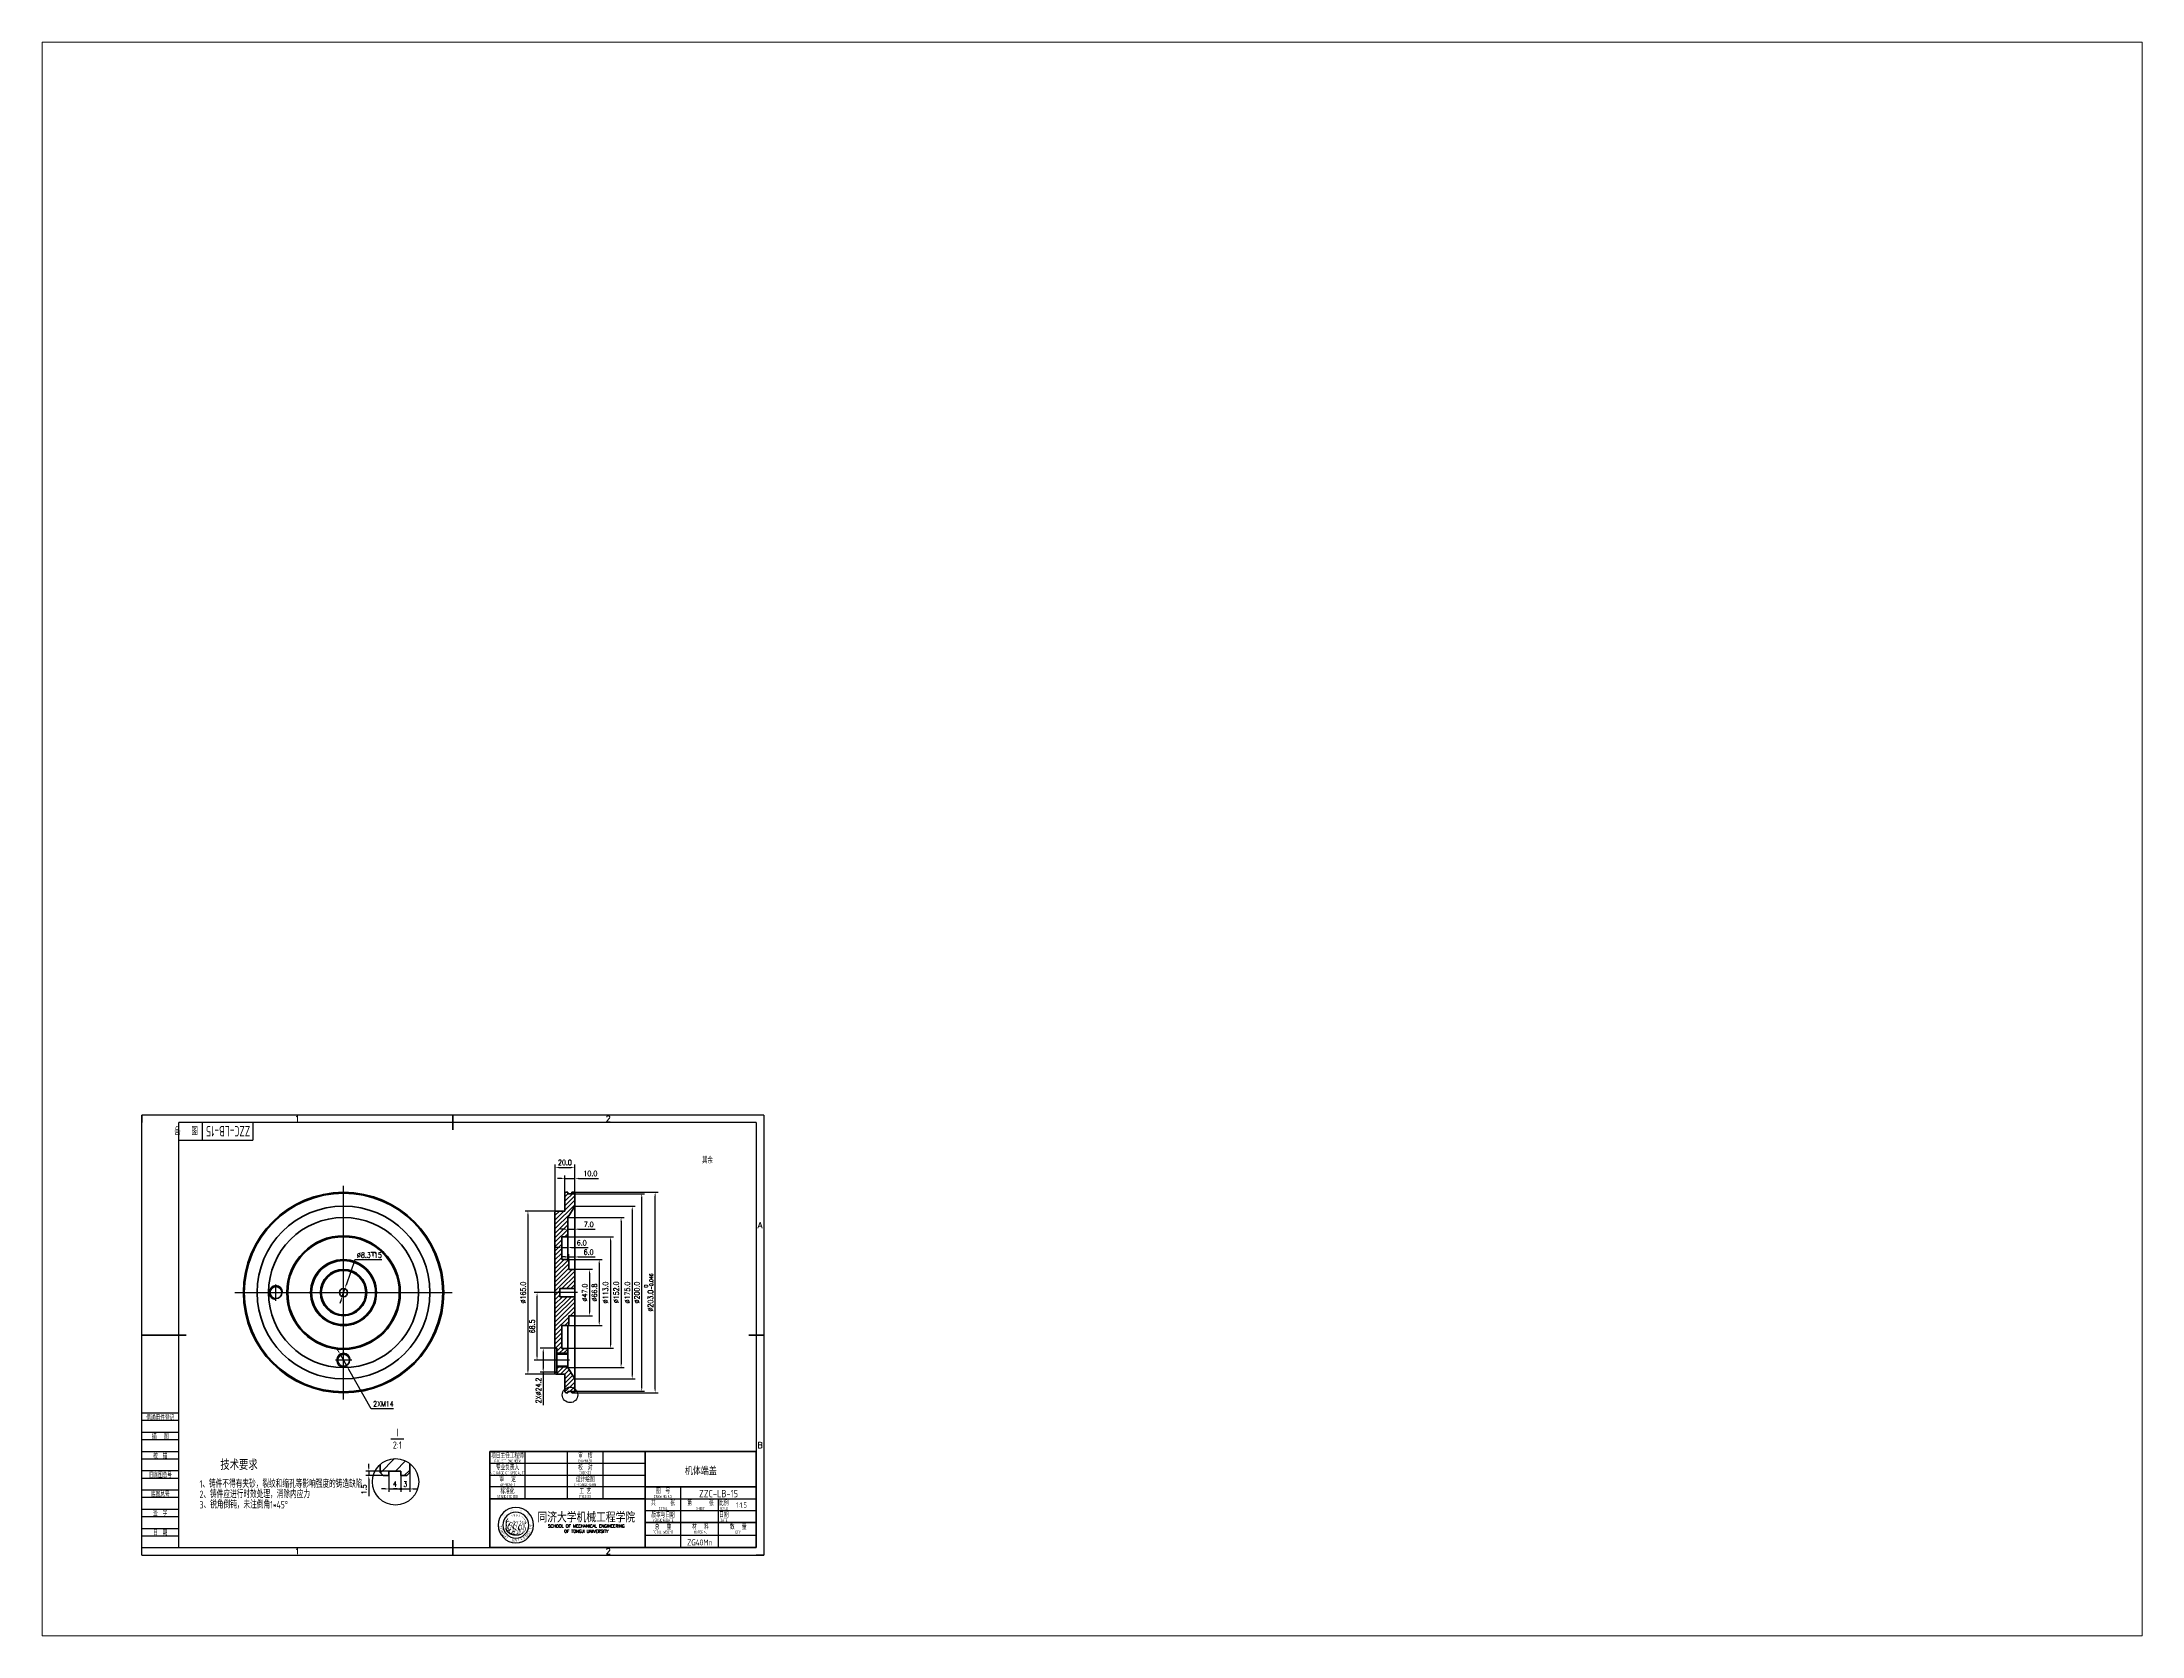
# Paper-space layout '布局1' of a CAD drawing. Header units: millimetres. Extents: x 26 to 231, y 20 to 176.
# The model-space entities are those that its viewports show. They can reach past a viewport. Long polylines and large blocks are cut down to what shows.
import ezdxf
from ezdxf.enums import TextEntityAlignment as Align

# ---------------------------------------------------------------- set-up
doc = ezdxf.new("R2010")
doc.units = ezdxf.units.MM
doc.header["$LTSCALE"] = 15
doc.linetypes.add('CENTER', pattern=[2, 1.25, -0.25, 0.25, -0.25])
doc.layers.add('1轮廓实线层', color=7, linetype='Continuous', lineweight=35)
for name, color, linetype in [('2细线层', 4, 'Continuous'), ('3中心线层', 1, 'CENTER'), ('5剖面线层', 2, 'Continuous'), ('6文字层', 3, 'Continuous'), ('7标注层', 4, 'Continuous'), ('8符号标注层', 31, 'Continuous'), ('TK', 101, 'Continuous'), ('图框层', 7, 'Continuous')]:
    doc.layers.add(name, color=color, linetype=linetype)
doc.styles.add('PC_TEXTSTYLE', font='isocp.shx', dxfattribs={"width": 0.8, "bigfont": 'hzfs.shx'})
doc.styles.add('ST', font='romanc.shx', dxfattribs={"bigfont": 'st.shx'})
doc.styles.get("Standard").update_dxf_attribs({"font": 'isocp.shx', "width": 0.707, "bigfont": 'hztxt.shx'})
doc.styles.add('TH_GBDIM', font='romans.shx', dxfattribs={"width": 0.8, "bigfont": 'gbcbig.shx'})
doc.dimstyles.new('TH_GBDIM', dxfattribs={"dimscale": 1.5, "dimtxt": 3.5, "dimasz": 2.5, "dimexe": 2, "dimexo": 0, "dimgap": 1.5, "dimtad": 1, "dimdec": 1, "dimzin": 0, "dimdsep": 46, "dimtxsty": 'TH_GBDIM', "dimcen": 2.5, "dimclrd": 130, "dimclre": 130, "dimclrt": 3, "dimadec": 0, "dimazin": 0, "dimtfac": 0.714286, "dimtdec": 1, "dimtmove": 0, "dimatfit": 3, "dimfxl": 1, "dimtzin": 0, "dimlwd": -1, "dimlwe": -1, "dimarcsym": 0})

# ---------------------------------------------------------------- blocks, each defined once
blk = doc.blocks.new('*D8')
at = {"layer": '7标注层', "color": 130}
for p, q in [((400.1, 281.8), (419.1, 281.8)), ((416.1, 278), (416.1, 238.5)), ((400.1, 234.8), (419.1, 234.8))]:
    blk.add_line(p, q, dxfattribs=at)
for points in [[(415.5, 278), (416.7, 278), (416.1, 281.8)], [(415.5, 238.5), (416.7, 238.5), (416.1, 234.8)]]:
    blk.add_solid(points, dxfattribs=at)
at = {"layer": 'Defpoints', "color": 0}
for p in [(400.1, 281.8), (400.1, 234.8), (416.1, 234.8)]:
    blk.add_point(p, dxfattribs=at)
at = {"layer": '7标注层', "color": 3, "insert": (411.2, 258.3), "char_height": 5.25, "attachment_point": 5, "rotation": 90, "style": 'TH_GBDIM'}
blk.add_mtext('{%%c47.0}{}{}', dxfattribs=at)
blk = doc.blocks.new('*D9')
at = {"layer": '7标注层', "color": 130}
for p, q in [((394.1, 291.6), (428.9, 291.6)), ((425.9, 287.9), (425.9, 228.6)), ((394.1, 224.9), (428.9, 224.9))]:
    blk.add_line(p, q, dxfattribs=at)
for points in [[(425.2, 287.9), (426.5, 287.9), (425.9, 291.6)], [(425.2, 228.6), (426.5, 228.6), (425.9, 224.9)]]:
    blk.add_solid(points, dxfattribs=at)
at = {"layer": 'Defpoints', "color": 0}
for p in [(394.1, 291.6), (394.1, 224.9), (425.9, 224.9)]:
    blk.add_point(p, dxfattribs=at)
at = {"layer": '7标注层', "color": 3, "insert": (421, 258.3), "char_height": 5.25, "attachment_point": 5, "rotation": 90, "style": 'TH_GBDIM'}
blk.add_mtext('{%%c66.8}{}{}', dxfattribs=at)
blk = doc.blocks.new('*D10')
at = {"layer": '7标注层', "color": 130}
for p, q in [((394.1, 314.8), (440.2, 314.8)), ((437.2, 311), (437.2, 205.5)), ((394.1, 201.8), (440.2, 201.8))]:
    blk.add_line(p, q, dxfattribs=at)
for points in [[(436.6, 311), (437.8, 311), (437.2, 314.8)], [(436.6, 205.5), (437.8, 205.5), (437.2, 201.8)]]:
    blk.add_solid(points, dxfattribs=at)
at = {"layer": 'Defpoints', "color": 0}
for p in [(394.1, 314.8), (394.1, 201.8), (437.2, 201.8)]:
    blk.add_point(p, dxfattribs=at)
at = {"layer": '7标注层', "color": 3, "insert": (432.3, 258.3), "char_height": 5.25, "attachment_point": 5, "rotation": 90, "style": 'TH_GBDIM'}
blk.add_mtext('{%%c113.0}{}{}', dxfattribs=at)
blk = doc.blocks.new('*D11')
at = {"layer": '7标注层', "color": 130}
for p, q in [((394.1, 334.3), (451, 334.3)), ((448, 330.5), (448, 186)), ((394.1, 182.3), (451, 182.3))]:
    blk.add_line(p, q, dxfattribs=at)
for points in [[(447.4, 330.5), (448.6, 330.5), (448, 334.3)], [(447.4, 186), (448.6, 186), (448, 182.3)]]:
    blk.add_solid(points, dxfattribs=at)
at = {"layer": 'Defpoints', "color": 0}
for p in [(394.1, 334.3), (394.1, 182.3), (448, 182.3)]:
    blk.add_point(p, dxfattribs=at)
at = {"layer": '7标注层', "color": 3, "insert": (443.1, 258.5), "char_height": 5.25, "attachment_point": 5, "rotation": 90, "style": 'TH_GBDIM'}
blk.add_mtext('{%%c152.0}{}{}', dxfattribs=at)
blk = doc.blocks.new('*D12')
at = {"layer": '7标注层', "color": 130}
for p, q in [((401.1, 345.8), (462.3, 345.8)), ((459.3, 342), (459.3, 174.5)), ((401.1, 170.8), (462.3, 170.8))]:
    blk.add_line(p, q, dxfattribs=at)
for points in [[(458.7, 342), (459.9, 342), (459.3, 345.8)], [(458.7, 174.5), (459.9, 174.5), (459.3, 170.8)]]:
    blk.add_solid(points, dxfattribs=at)
at = {"layer": 'Defpoints', "color": 0}
for p in [(401.1, 345.8), (401.1, 170.8), (459.3, 170.8)]:
    blk.add_point(p, dxfattribs=at)
at = {"layer": '7标注层', "color": 3, "insert": (454.4, 258.3), "char_height": 5.25, "attachment_point": 5, "rotation": 90, "style": 'TH_GBDIM'}
blk.add_mtext('{%%c175.0}{}{}', dxfattribs=at)
blk = doc.blocks.new('*D13')
at = {"layer": '7标注层', "color": 130}
for p, q in [((400.1, 359.8), (485.5, 359.8)), ((482.5, 160.5), (482.5, 356)), ((400.1, 156.8), (485.5, 156.8))]:
    blk.add_line(p, q, dxfattribs=at)
for points in [[(481.9, 356), (483.2, 356), (482.5, 359.8)], [(481.9, 160.5), (483.2, 160.5), (482.5, 156.8)]]:
    blk.add_solid(points, dxfattribs=at)
at = {"layer": 'Defpoints', "color": 0}
for p in [(400.1, 359.8), (482.5, 359.8), (400.1, 156.8)]:
    blk.add_point(p, dxfattribs=at)
at = {"layer": '7标注层', "color": 3, "insert": (475.9, 258.3), "char_height": 5.25, "attachment_point": 5, "rotation": 90, "style": 'TH_GBDIM'}
blk.add_mtext('{%%c203.0}{}{\\H0.7143x;\\S 0^ -0.046;}', dxfattribs=at)
blk = doc.blocks.new('*D14')
at = {"layer": '7标注层', "color": 130}
for p, q in [((381.1, 339.8), (381.1, 388)), ((384.8, 385), (397.3, 385)), ((401.1, 359.8), (401.1, 388))]:
    blk.add_line(p, q, dxfattribs=at)
for points in [[(384.8, 385.6), (384.8, 384.4), (381.1, 385)], [(397.3, 385.6), (397.3, 384.4), (401.1, 385)]]:
    blk.add_solid(points, dxfattribs=at)
at = {"layer": 'Defpoints', "color": 0}
for p in [(401.1, 385), (401.1, 359.8), (381.1, 339.8)]:
    blk.add_point(p, dxfattribs=at)
at = {"layer": '7标注层', "color": 3, "insert": (391.1, 389.9), "char_height": 5.25, "attachment_point": 5, "style": 'TH_GBDIM'}
blk.add_mtext('20.0', dxfattribs=at)
blk = doc.blocks.new('*D15')
at = {"layer": '7标注层', "color": 130}
for p, q in [((382.1, 340.8), (350.7, 340.8)), ((353.7, 337), (353.7, 179.5)), ((382.1, 175.8), (350.7, 175.8))]:
    blk.add_line(p, q, dxfattribs=at)
for points in [[(353, 337), (354.3, 337), (353.7, 340.8)], [(353, 179.5), (354.3, 179.5), (353.7, 175.8)]]:
    blk.add_solid(points, dxfattribs=at)
at = {"layer": 'Defpoints', "color": 0}
for p in [(382.1, 340.8), (353.7, 175.8), (382.1, 175.8)]:
    blk.add_point(p, dxfattribs=at)
at = {"layer": '7标注层', "color": 3, "insert": (348.8, 258.3), "char_height": 5.25, "attachment_point": 5, "rotation": 90, "style": 'TH_GBDIM'}
blk.add_mtext('{%%c165.0}{}{}', dxfattribs=at)
blk = doc.blocks.new('*D16')
at = {"layer": '7标注层', "color": 130}
for p, q in [((387.3, 373.9), (383.6, 373.9)), ((391.1, 358.8), (391.1, 376.9)), ((391.1, 373.9), (401.1, 373.9)), ((401.1, 358.8), (401.1, 376.9)), ((404.8, 373.9), (425.3, 373.9))]:
    blk.add_line(p, q, dxfattribs=at)
for points in [[(387.3, 374.5), (387.3, 373.3), (391.1, 373.9)], [(404.8, 374.5), (404.8, 373.3), (401.1, 373.9)]]:
    blk.add_solid(points, dxfattribs=at)
at = {"layer": 'Defpoints', "color": 0}
for p in [(401.1, 373.9), (391.1, 358.8), (401.1, 358.8)]:
    blk.add_point(p, dxfattribs=at)
at = {"layer": '7标注层', "color": 3, "insert": (416.9, 378.8), "char_height": 5.25, "attachment_point": 5, "style": 'TH_GBDIM'}
blk.add_mtext('10.0', dxfattribs=at)
blk = doc.blocks.new('*D17')
at = {"layer": '7标注层', "color": 130}
for p, q in [((178.2, 291.4), (169.5, 265.7)), ((205.8, 291.4), (178.2, 291.4)), ((165.6, 254.3), (168.2, 262.2)), ((164.4, 250.8), (163.2, 247.2))]:
    blk.add_line(p, q, dxfattribs=at)
for points in [[(168.9, 265.9), (170, 265.5), (168.2, 262.2)], [(163.8, 251), (165, 250.6), (165.6, 254.3)]]:
    blk.add_solid(points, dxfattribs=at)
at = {"layer": 'Defpoints', "color": 0}
for p in [(168.2, 262.2), (165.6, 254.3)]:
    blk.add_point(p, dxfattribs=at)
at = {"layer": '7标注层', "color": 3, "insert": (193.1, 296.2), "char_height": 5.25, "attachment_point": 5, "style": 'TH_GBDIM'}
blk.add_mtext('{∅8.3 15}{}{}', dxfattribs=at)
blk = doc.blocks.new('*D18')
at = {"layer": '7标注层', "color": 130}
for p, q in [((381.1, 201.8), (366.2, 201.8)), ((369.2, 198.1), (369.2, 181.4)), ((381.1, 177.7), (366.2, 177.7)), ((369.2, 177.7), (369.2, 144.2))]:
    blk.add_line(p, q, dxfattribs=at)
for points in [[(368.5, 198.1), (369.8, 198.1), (369.2, 201.8)], [(368.5, 181.4), (369.8, 181.4), (369.2, 177.7)]]:
    blk.add_solid(points, dxfattribs=at)
at = {"layer": 'Defpoints', "color": 0}
for p in [(381.1, 201.8), (369.2, 177.7), (381.1, 177.7)]:
    blk.add_point(p, dxfattribs=at)
at = {"layer": '7标注层', "color": 3, "insert": (364.3, 159.1), "char_height": 5.25, "attachment_point": 5, "rotation": 90, "style": 'TH_GBDIM'}
blk.add_mtext('{2X%%c24.2}{}{}', dxfattribs=at)
blk = doc.blocks.new('*D19')
at = {"layer": '7标注层', "color": 130}
for p, q in [((161.6, 199.1), (159.7, 202.3)), ((163.4, 195.8), (170.4, 183.7)), ((195, 140.7), (172.3, 180.4)), ((217.4, 140.7), (195, 140.7))]:
    blk.add_line(p, q, dxfattribs=at)
for points in [[(162.1, 199.4), (161, 198.8), (163.4, 195.8)], [(172.8, 180.7), (171.7, 180.1), (170.4, 183.7)]]:
    blk.add_solid(points, dxfattribs=at)
at = {"layer": 'Defpoints', "color": 0}
for p in [(163.4, 195.8), (170.4, 183.7)]:
    blk.add_point(p, dxfattribs=at)
at = {"layer": '7标注层', "color": 3, "insert": (207.3, 145.6), "char_height": 5.25, "attachment_point": 5, "style": 'TH_GBDIM'}
blk.add_mtext('{2XM14}{}{}', dxfattribs=at)
blk = doc.blocks.new('深度')
at = {"layer": '6文字层'}
for p, q in [((-2.8, 0), (2.8, 0)), ((0, -4.2), (0, 0))]:
    blk.add_line(p, q, dxfattribs=at)
blk.add_lwpolyline([(0, -7.2, 0, 1, 0), (0, -4.2, 1, 1, 0)], format="xyseb", dxfattribs=at)
blk = doc.blocks.new('*D21')
at = {"layer": '7标注层', "color": 130}
for p, q in [((398.1, 358.3), (471.9, 358.3)), ((468.9, 162), (468.9, 354.5)), ((398.1, 158.3), (471.9, 158.3))]:
    blk.add_line(p, q, dxfattribs=at)
for points in [[(468.3, 354.5), (469.6, 354.5), (468.9, 358.3)], [(468.3, 162), (469.6, 162), (468.9, 158.3)]]:
    blk.add_solid(points, dxfattribs=at)
at = {"layer": 'Defpoints', "color": 0}
for p in [(398.1, 358.3), (468.9, 358.3), (398.1, 158.3)]:
    blk.add_point(p, dxfattribs=at)
at = {"layer": '7标注层', "color": 3, "insert": (464.1, 258.3), "char_height": 5.25, "attachment_point": 5, "rotation": 90, "style": 'TH_GBDIM'}
blk.add_mtext('{%%c200.0}{}{}', dxfattribs=at)
blk = doc.blocks.new('*D22')
at = {"layer": '7标注层', "color": 130}
for p, q in [((390.3, 322.4), (386.6, 322.4)), ((394.1, 325), (394.1, 319.4)), ((394.1, 322.4), (401.1, 322.4)), ((401.1, 325), (401.1, 319.4)), ((404.8, 322.4), (421.9, 322.4))]:
    blk.add_line(p, q, dxfattribs=at)
for points in [[(390.3, 323.1), (390.3, 321.8), (394.1, 322.4)], [(404.8, 323.1), (404.8, 321.8), (401.1, 322.4)]]:
    blk.add_solid(points, dxfattribs=at)
at = {"layer": 'Defpoints', "color": 0}
for p in [(394.1, 325), (401.1, 325), (401.1, 322.4)]:
    blk.add_point(p, dxfattribs=at)
at = {"layer": '7标注层', "color": 3, "insert": (415.2, 327.3), "char_height": 5.25, "attachment_point": 5, "style": 'TH_GBDIM'}
blk.add_mtext('7.0', dxfattribs=at)
blk = doc.blocks.new('*D23')
at = {"layer": '7标注层', "color": 130}
for p, q in [((384.3, 303.8), (380.6, 303.8)), ((388.1, 314.8), (388.1, 300.8)), ((388.1, 303.8), (394.1, 303.8)), ((394.1, 311), (394.1, 300.8)), ((397.8, 303.8), (414.7, 303.8))]:
    blk.add_line(p, q, dxfattribs=at)
for points in [[(384.3, 304.5), (384.3, 303.2), (388.1, 303.8)], [(397.8, 304.5), (397.8, 303.2), (394.1, 303.8)]]:
    blk.add_solid(points, dxfattribs=at)
at = {"layer": 'Defpoints', "color": 0}
for p in [(388.1, 314.8), (394.1, 311), (394.1, 303.8)]:
    blk.add_point(p, dxfattribs=at)
at = {"layer": '7标注层', "color": 3, "insert": (408.1, 308.7), "char_height": 5.25, "attachment_point": 5, "style": 'TH_GBDIM'}
blk.add_mtext('6.0', dxfattribs=at)
blk = doc.blocks.new('*D24')
at = {"layer": '7标注层', "color": 130}
for p, q in [((391.3, 294.3), (387.6, 294.3)), ((395.1, 281.8), (395.1, 297.3)), ((395.1, 294.3), (401.1, 294.3)), ((401.1, 280.8), (401.1, 297.3)), ((404.8, 294.3), (421.7, 294.3))]:
    blk.add_line(p, q, dxfattribs=at)
for points in [[(391.3, 295), (391.3, 293.7), (395.1, 294.3)], [(404.8, 295), (404.8, 293.7), (401.1, 294.3)]]:
    blk.add_solid(points, dxfattribs=at)
at = {"layer": 'Defpoints', "color": 0}
for p in [(395.1, 281.8), (401.1, 294.3), (401.1, 280.8)]:
    blk.add_point(p, dxfattribs=at)
at = {"layer": '7标注层', "color": 3, "insert": (415.1, 299.2), "char_height": 5.25, "attachment_point": 5, "style": 'TH_GBDIM'}
blk.add_mtext('6.0', dxfattribs=at)
blk = doc.blocks.new('*D25')
at = {"layer": '7标注层', "color": 130}
for p, q in [((378.7, 258.3), (359.9, 258.3)), ((362.9, 193.5), (362.9, 254.5)), ((380.3, 189.8), (359.9, 189.8))]:
    blk.add_line(p, q, dxfattribs=at)
for points in [[(362.3, 254.5), (363.5, 254.5), (362.9, 258.3)], [(362.3, 193.5), (363.5, 193.5), (362.9, 189.8)]]:
    blk.add_solid(points, dxfattribs=at)
at = {"layer": 'Defpoints', "color": 0}
for p in [(362.9, 258.3), (378.7, 258.3), (380.3, 189.8)]:
    blk.add_point(p, dxfattribs=at)
at = {"layer": '7标注层', "color": 3, "insert": (358, 224), "char_height": 5.25, "attachment_point": 5, "rotation": 90, "style": 'TH_GBDIM'}
blk.add_mtext('{68.5}{}{}', dxfattribs=at)
blk = doc.blocks.new('PC_TITLE_BLOCK')
at = {"layer": 'TK'}
h = blk.add_hatch(color=256, dxfattribs=at)
h.paths.add_polyline_path([(-155, 22.3), (-154.9, 22.2), (-154.8, 22.2), (-154.7, 22.2), (-154.6, 22.3), (-154.6, 22.3), (-154.5, 22.2), (-154.3, 22.1), (-154.3, 22), (-154.2, 21.9), (-154.2, 21.9), (-154, 21.8), (-153.9, 21.6), (-153.8, 21.5), (-153.7, 21.4), (-153.7, 21.3), (-153.5, 21.2), (-153.6, 21.2), (-153.7, 21.1), (-153.6, 21), (-153.5, 21), (-153.4, 20.9), (-153.3, 20.9), (-153.3, 20.9), (-153.3, 21.1), (-153.3, 21.1), (-153.3, 21.2), (-153.4, 21.2), (-153.5, 21.3), (-153.5, 21.4), (-153.6, 21.5), (-153.7, 21.6), (-153.8, 21.6), (-153.9, 21.7), (-153.8, 21.7), (-153.6, 21.7), (-153.5, 21.7), (-153.6, 21.7), (-153.6, 21.7), (-153.3, 21.6), (-153.3, 21.6), (-153.2, 21.6), (-153.1, 21.6), (-153.1, 21.6), (-153, 21.6), (-152.9, 21.6), (-152.9, 21.6), (-152.9, 21.7), (-152.9, 21.8), (-153, 21.9), (-153.1, 22), (-153.1, 22), (-153.2, 22), (-153.3, 22.1), (-153.3, 22.1), (-153.4, 22.1), (-153.4, 22.2), (-153.4, 22.2), (-153.4, 22.3), (-153.5, 22.3), (-153.5, 22.4), (-153.5, 22.4), (-153.6, 22.5), (-153.6, 22.5), (-153.7, 22.5), (-153.7, 22.5), (-153.7, 22.4), (-153.8, 22.4), (-153.9, 22.4), (-153.9, 22.3), (-154, 22.3), (-154.1, 22.3), (-154.1, 22.2), (-154, 22.2), (-153.9, 22.2), (-153.8, 22.2), (-153.8, 22.3), (-153.6, 22.3), (-153.6, 22.2), (-153.5, 22.2), (-153.6, 22.1), (-153.7, 22.2), (-153.8, 22.1), (-153.9, 22.1), (-153.9, 22.1), (-154, 22.1), (-154, 22), (-154, 22), (-153.9, 22), (-153.8, 21.9), (-153.7, 21.9), (-153.6, 21.9), (-153.5, 21.9), (-153.5, 22), (-153.4, 22), (-153.4, 22), (-153.4, 22), (-153.3, 22), (-153.2, 21.9), (-153.2, 21.9), (-153.1, 21.9), (-153.1, 21.8), (-153.1, 21.8), (-153.2, 21.7), (-153.3, 21.7), (-153.4, 21.7), (-153.4, 21.8), (-153.4, 21.8), (-153.3, 21.8), (-153.4, 21.9), (-153.5, 21.8), (-153.7, 21.8), (-153.9, 21.8), (-153.9, 21.8), (-154, 21.9), (-154.1, 22), (-154.2, 22.1), (-154.3, 22.2), (-154.3, 22.3), (-154.1, 22.4), (-153.9, 22.5), (-153.9, 22.5), (-153.7, 22.6), (-153.7, 22.7), (-153.7, 22.7), (-153.7, 22.7), (-153.7, 22.8), (-153.8, 22.7), (-154, 22.6), (-154.2, 22.4), (-154.3, 22.4), (-154.4, 22.3), (-154.4, 22.4), (-154.4, 22.4), (-154.4, 22.4), (-154.4, 22.5), (-154.5, 22.6), (-154.5, 22.7), (-154.5, 22.7), (-154.5, 22.6), (-154.6, 22.5), (-154.8, 22.5), (-154.9, 22.5), (-154.9, 22.4)])
h.paths.add_polyline_path([(-154.4, 21.1), (-154.4, 21.1), (-154.4, 21.2), (-154.2, 21.2), (-154.1, 21.2), (-154.1, 21.2), (-154, 21.3), (-154.1, 21.4), (-154.1, 21.4), (-154.1, 21.5), (-154.2, 21.5), (-154.2, 21.6), (-154.4, 21.7), (-154.4, 21.7), (-154.5, 21.8), (-154.5, 21.9), (-154.6, 21.9), (-154.7, 21.8), (-154.7, 21.8), (-154.7, 21.7), (-154.7, 21.7), (-154.7, 21.7), (-154.6, 21.6), (-154.5, 21.6), (-154.3, 21.4), (-154.3, 21.4), (-154.4, 21.3), (-154.4, 21.3), (-154.5, 21.3), (-154.6, 21.3), (-154.7, 21.4), (-154.8, 21.4), (-154.8, 21.5), (-154.9, 21.5), (-154.9, 21.6), (-155, 21.7), (-155.1, 21.7), (-155.1, 21.7), (-155.1, 21.6), (-155.1, 21.5), (-154.9, 21.4), (-154.8, 21.3), (-154.7, 21.2), (-154.6, 21.1), (-154.7, 21.1), (-154.8, 21), (-154.9, 21), (-155, 20.9), (-155.2, 21), (-155.2, 21.1), (-155.3, 21.3), (-155.3, 21.3), (-155.4, 21.1), (-155.5, 21.1), (-155.4, 20.9), (-155.2, 20.9), (-155.1, 20.8), (-154.9, 20.8), (-154.8, 20.8), (-154.7, 20.8), (-154.5, 21), (-154.4, 20.8), (-154.3, 20.7), (-154.3, 20.7), (-154.2, 20.7), (-154.2, 20.8), (-154.2, 20.8), (-154.3, 20.9), (-154.4, 21)])
h.paths.add_polyline_path([(-158.6, 24), (-158.6, 24.1), (-158.7, 24.3), (-158.7, 24.4), (-158.8, 24.4), (-158.8, 24.4), (-158.9, 24.4), (-158.9, 24.3), (-158.9, 24.2), (-158.9, 24.1), (-158.8, 24), (-158.8, 23.9), (-158.7, 24), (-158.7, 24)])
h.paths.add_polyline_path([(-159.7, 24.6), (-159.8, 24.5), (-159.8, 24.5), (-159.9, 24.5), (-159.9, 24.5), (-159.8, 24.5), (-159.8, 24.5), (-159.6, 24.5), (-159.5, 24.5), (-159.4, 24.5), (-159.2, 24.6), (-159.1, 24.7), (-159, 24.7), (-158.9, 24.8), (-158.9, 24.8), (-158.6, 24.7), (-158.6, 24.7), (-158.5, 24.7), (-158.4, 24.6), (-158.4, 24.6), (-158.3, 24.7), (-158.3, 24.7), (-158.3, 24.8), (-158.4, 24.8), (-158.4, 24.8), (-158.6, 24.9), (-158.7, 24.9), (-158.8, 25), (-158.8, 25), (-158.8, 25), (-158.7, 25.1), (-158.6, 25.2), (-158.5, 25.3), (-158.3, 25.4), (-158.3, 25.4), (-158.3, 25.5), (-158.3, 25.6), (-158.3, 25.6), (-158.3, 25.6), (-158.4, 25.6), (-158.5, 25.6), (-158.6, 25.6), (-158.8, 25.4), (-158.9, 25.3), (-159, 25.1), (-159.1, 25.1), (-159.4, 25.2), (-159.4, 25.2), (-159.5, 25.2), (-159.6, 25.2), (-159.6, 25.2), (-159.6, 25.1), (-159.6, 25.1), (-159.6, 25.1), (-159.5, 25.1), (-159.4, 25), (-159.2, 25), (-159.3, 24.8), (-159.5, 24.7), (-159.6, 24.6)])
h.paths.add_polyline_path([(-166.1, 25), (-166.1, 25), (-166.1, 25), (-166, 24.9), (-165.9, 24.8), (-165.9, 24.7), (-165.8, 24.4), (-165.8, 24.2), (-165.7, 24), (-165.7, 23.9), (-165.7, 23.8), (-165.7, 23.7), (-165.8, 23.7), (-165.9, 23.8), (-165.9, 23.9), (-165.9, 23.9), (-165.9, 24.1), (-165.9, 24.2), (-166, 24.4), (-166, 24.6), (-166.1, 24.7), (-166.1, 24.9)])
h.paths.add_polyline_path([(-166.1, 25.8), (-166.1, 25.8), (-166.2, 25.7), (-166.1, 25.7), (-166.1, 25.6), (-166, 25.6), (-166, 25.6), (-165.9, 25.6), (-165.9, 25.7), (-166, 25.8)])
h.paths.add_polyline_path([(-165.2, 25.2), (-165.2, 25.3), (-165.2, 25.4), (-165.1, 25.5), (-165.1, 25.6), (-165, 25.5), (-165, 25.3), (-165.1, 25.3), (-165, 25.2), (-164.9, 25.3), (-164.9, 25.3), (-164.9, 25.4), (-164.9, 25.6), (-164.9, 25.7), (-164.9, 25.8), (-164.9, 25.8), (-165, 25.8), (-165, 25.9), (-164.9, 25.9), (-164.9, 26), (-164.9, 26.1), (-164.8, 26.2), (-164.8, 26.2), (-164.8, 26.3), (-164.9, 26.3), (-165.1, 26.2), (-165.1, 26.2), (-165.1, 26.3), (-165.1, 26.3), (-165.1, 26.4), (-165.1, 26.4), (-165.3, 26.3), (-165.4, 26.3), (-165.4, 26.3), (-165.4, 26.2), (-165.5, 26.1), (-165.5, 26), (-165.5, 25.9), (-165.5, 25.9), (-165.6, 25.8), (-165.6, 25.8), (-165.5, 25.8), (-165.4, 25.9), (-165.3, 26), (-165.2, 26.1), (-165.1, 26.1), (-165, 26.1), (-165.1, 25.9), (-165.1, 25.9), (-165.1, 25.8), (-165.1, 25.7), (-165.1, 25.7), (-165.1, 25.6), (-165.2, 25.5), (-165.2, 25.4), (-165.3, 25.5), (-165.4, 25.6), (-165.5, 25.6), (-165.5, 25.5), (-165.5, 25.5), (-165.4, 25.5), (-165.4, 25.4), (-165.4, 25.3), (-165.5, 25.1), (-165.6, 24.9), (-165.6, 24.7), (-165.6, 24.6), (-165.6, 24.6), (-165.5, 24.6), (-165.4, 24.6), (-165.3, 24.8), (-165.2, 25)])
h.paths.add_polyline_path([(-164.8, 25.8), (-164.8, 25.8), (-164.9, 25.8), (-164.9, 25.8), (-164.9, 25.9), (-164.8, 25.9), (-164.7, 26.1), (-164.6, 26.1), (-164.6, 26.1), (-164.6, 26.2), (-164.5, 26.2), (-164.5, 26.1), (-164.6, 26), (-164.6, 26), (-164.6, 25.9), (-164.7, 25.8), (-164.6, 25.7), (-164.5, 25.7), (-164.5, 25.6), (-164.4, 25.7), (-164.4, 25.7), (-164.4, 25.7), (-164.4, 25.6), (-164.4, 25.6), (-164.4, 25.5), (-164.4, 25.5), (-164.5, 25.5), (-164.5, 25.5), (-164.6, 25.6), (-164.7, 25.7)])
h.paths.add_polyline_path([(-165.3, 25.1), (-165.3, 25), (-165.4, 25), (-165.4, 25), (-165.4, 25), (-165.4, 25.2), (-165.3, 25.2)], flags=16)
h.paths.add_polyline_path([(-166.1, 25.4), (-166.1, 25.4), (-166.1, 25.4), (-166.1, 25.5), (-165.9, 25.4), (-165.9, 25.3), (-165.9, 25.3), (-166, 25.2), (-166, 25.2), (-166, 25.1), (-166.1, 25.1), (-166.1, 25.1), (-166.1, 25.1), (-166.1, 25.2), (-166.1, 25.3)])
h.paths.add_polyline_path([(-164, 25.2), (-164.1, 25.3), (-164.2, 25.3), (-164.3, 25.4), (-164.4, 25.3), (-164.5, 25.3), (-164.5, 25.1), (-164.5, 25.1), (-164.6, 24.9), (-164.6, 25), (-164.7, 25.1), (-164.7, 25.1), (-164.8, 25), (-164.8, 25), (-164.9, 24.9), (-164.9, 25), (-165, 25), (-165, 25.1), (-165, 25.1), (-165.1, 25), (-165.1, 24.9), (-165.1, 24.9), (-165.1, 24.7), (-165.1, 24.6), (-165, 24.5), (-165, 24.4), (-164.9, 24.3), (-164.9, 24.3), (-164.9, 24.3), (-164.8, 24.4), (-164.8, 24.4), (-164.9, 24.6), (-164.9, 24.7), (-164.9, 24.8), (-164.9, 24.8), (-164.8, 24.9), (-164.7, 24.8), (-164.7, 24.7), (-164.6, 24.7), (-164.6, 24.7), (-164.6, 24.8), (-164.5, 24.8), (-164.5, 24.9), (-164.5, 25), (-164.5, 25.1), (-164.4, 25.2), (-164.4, 25.2), (-164.3, 25.2), (-164.2, 25.2), (-164.2, 25.1), (-164.2, 25), (-164.1, 24.8), (-164.1, 24.7), (-164.2, 24.5), (-164.1, 24.7), (-164, 24.8), (-164, 25), (-164, 25.1)])
h.paths.add_polyline_path([(-164.2, 25.8), (-164.3, 25.8), (-164.4, 25.8), (-164.4, 25.8), (-164.5, 25.8), (-164.5, 25.9), (-164.5, 26), (-164.4, 26), (-164.3, 26.1), (-164.3, 26.1), (-164.2, 26.1), (-164.2, 26), (-164.3, 25.9), (-164.3, 25.9), (-164, 25.9), (-163.9, 25.9), (-163.7, 25.9), (-163.6, 26), (-163.6, 25.9), (-163.6, 25.8), (-163.7, 25.8), (-163.7, 25.7), (-163.9, 25.7), (-164.1, 25.7)])
h.paths.add_polyline_path([(-170.3, 21.9), (-170.3, 22), (-170.4, 22), (-170.5, 22), (-170.5, 21.9), (-170.6, 21.9), (-170.6, 21.8), (-170.6, 21.8), (-170.6, 21.7), (-170.6, 21.7), (-170.5, 21.7), (-170.4, 21.8), (-170.3, 21.9)], flags=17)
h.paths.add_polyline_path([(-171, 21.6), (-171, 21.7), (-171, 21.7), (-170.8, 22), (-170.7, 22.1), (-170.7, 22.2), (-170.6, 22.3), (-170.5, 22.3), (-170.5, 22.4), (-170.4, 22.5), (-170.4, 22.5), (-170.2, 22.5), (-170.2, 22.5), (-170.1, 22.4), (-169.9, 22.3), (-169.7, 22.1), (-169.6, 22), (-169.5, 21.9), (-169.5, 21.8), (-169.5, 21.8), (-169.5, 21.7), (-169.5, 21.6), (-169.6, 21.6), (-169.4, 21.5), (-169.3, 21.6), (-169.3, 21.8), (-169.3, 21.9), (-169.4, 22), (-169.5, 22.2), (-169.6, 22.4), (-169.8, 22.5), (-170, 22.6), (-170.1, 22.7), (-170.3, 22.8), (-170.4, 22.8), (-170.5, 22.8), (-170.6, 22.7), (-170.7, 22.7), (-170.7, 22.5), (-170.7, 22.4), (-170.8, 22.3), (-170.9, 22.2), (-170.9, 22.1), (-171, 22.1), (-171, 22), (-171.1, 22), (-171.2, 21.9), (-171.2, 21.9), (-171.2, 21.8), (-171.3, 21.8), (-171.4, 21.8), (-171.4, 21.7), (-171.4, 21.6), (-171.3, 21.5), (-171.1, 21.2), (-170.8, 20.9), (-170.5, 20.7), (-170.4, 20.5), (-170.3, 20.5), (-170.3, 20.5), (-170.2, 20.5), (-170.1, 20.5), (-170.1, 20.5), (-170.1, 20.6), (-170.1, 20.6), (-170.2, 20.6), (-170.3, 20.8), (-170.6, 21.1), (-170.8, 21.3)])
h.paths.add_polyline_path([(-170.1, 21.2), (-170.1, 21.2), (-170.1, 21.3), (-170.1, 21.4), (-170.1, 21.4), (-170.2, 21.4), (-170.2, 21.5), (-170.1, 21.4), (-170, 21.4), (-169.9, 21.4), (-169.9, 21.4), (-169.9, 21.5), (-169.9, 21.6), (-169.9, 21.6), (-169.8, 21.7), (-169.8, 21.8), (-169.9, 21.7), (-170, 21.7), (-170.1, 21.8), (-170.2, 21.7), (-170.2, 21.7), (-170.3, 21.6), (-170.3, 21.5), (-170.4, 21.5), (-170.4, 21.5), (-170.5, 21.3), (-170.5, 21.3), (-170.4, 21.2), (-170.3, 21.2), (-170.2, 21.1)], flags=17)
edge = h.paths.add_edge_path()
edge.add_line((-168.2, 19.7), (-168.2, 20))
h = blk.add_hatch(color=256, dxfattribs=at)
h.paths.add_polyline_path([(-155.3, 16.7), (-155.4, 16.9), (-155.4, 17.2), (-155.7, 17.4), (-155.8, 17.7), (-155.9, 18.1), (-156.1, 18.6), (-156.2, 18.9), (-156.5, 19.3), (-156.9, 19.8), (-157.2, 20.1), (-157.5, 20.3), (-157.7, 20.5), (-158, 20.8), (-158.4, 20.9), (-158.5, 20.8), (-158.4, 20.8), (-158, 20.5), (-157.6, 20.1), (-157.2, 19.7), (-156.8, 19.3), (-156.5, 18.9), (-156.2, 18.4), (-156.2, 18.2), (-156, 17.9), (-156.1, 17.6), (-156.4, 17.4), (-156.7, 17.2), (-157, 16.8), (-157.1, 16.4), (-157.2, 15.8), (-157.2, 15.5), (-157.1, 15.1), (-157.1, 14.6), (-157.1, 14.2), (-157, 13.5), (-157, 12.9), (-157, 12.8), (-157, 12.5), (-157, 12.4), (-157, 12.2), (-157.2, 12), (-157.3, 12), (-157.4, 12.1), (-157.7, 12.6), (-157.9, 12.9), (-158.6, 12.8), (-158.6, 13.2), (-158.5, 13.6), (-158.4, 13.9), (-158.2, 14.8), (-158, 15.7), (-157.9, 16), (-157.8, 16.2), (-157.7, 16.4), (-157.8, 16.6), (-157.8, 16.7), (-157.7, 16.8), (-157.7, 16.9), (-157.6, 17.2), (-157.4, 17.4), (-157.5, 17.7), (-158, 17.6), (-158.4, 17.3), (-158.8, 16.9), (-159.2, 16.7), (-159.6, 16.1), (-160, 15.4), (-160.3, 15), (-160.5, 14.5), (-160.8, 14.1), (-161, 13.5), (-161.1, 13), (-161.1, 13), (-161, 12.6), (-160.9, 12.1), (-160.6, 11.9), (-160.5, 11.6), (-160.3, 11.5), (-160.2, 11.3), (-160.1, 11.1), (-160.3, 10.9), (-160.5, 10.6), (-160.8, 10.4), (-161, 10.4), (-161.1, 10.8), (-161.5, 11.6), (-161.9, 12), (-162.3, 12.2), (-162.4, 12.5), (-162, 13.6), (-161.7, 14.9), (-161.5, 15.7), (-161.4, 16), (-161.2, 16.7), (-161.2, 17.1), (-161.1, 17.1), (-160.8, 17.2), (-160.6, 17.3), (-160.7, 17.6), (-161.1, 17.6), (-161.4, 17.6), (-161.7, 17.6), (-162.3, 17.5), (-162.9, 17.3), (-162.8, 17.3), (-163.2, 16.9), (-163.4, 16.7), (-163.7, 16.3), (-163.9, 15.7), (-164.1, 15.4), (-164.4, 14.8), (-164.7, 14.2), (-164.7, 13.8), (-164.7, 13.3), (-164.4, 12.8), (-164.1, 12.7), (-164, 12.6), (-163.9, 12.4), (-163.8, 12), (-163.8, 11.6), (-163.8, 11.4), (-164, 11.1), (-164.4, 11), (-164.5, 11.3), (-164.6, 11.7), (-164.8, 12.1), (-165.5, 12.2), (-165.8, 12.3), (-165.9, 12.5), (-165.8, 12.9), (-165.6, 13.5), (-165.5, 14), (-165.2, 14.8), (-165, 15.5), (-164.7, 16.5), (-164.3, 16.6), (-164.1, 16.6), (-164.1, 16.8), (-164.6, 16.9), (-165.4, 17), (-165.8, 17), (-166, 17.4), (-166.3, 17.7), (-166.7, 17.5), (-166.6, 17.2), (-166.3, 16.9), (-166.5, 16.6), (-166.9, 16.4), (-167.3, 15.8), (-167.6, 15.3), (-167.8, 14.9), (-168, 14.3), (-168.1, 13.9), (-168.1, 13.4), (-168.1, 13), (-168, 12.7), (-167.8, 12.6), (-167.5, 12.4), (-167.2, 12.2), (-167.2, 11.9), (-167.4, 11.8), (-167.8, 11.8), (-168, 11.6), (-168.2, 12), (-168.6, 12.9), (-168.6, 13.7), (-168.4, 14.9), (-168.4, 14.9), (-168.5, 15.7), (-168.5, 16.5), (-168.4, 17), (-168.2, 17.3), (-168.1, 17.4), (-167.9, 17.6), (-167.8, 17.6), (-167.6, 17.6), (-167.3, 17.3), (-167.3, 17.3), (-167.1, 17.5), (-167.2, 18), (-167.4, 18.2), (-168.1, 18), (-168.3, 17.7), (-168.6, 17.7), (-168.6, 18), (-168.4, 18.3), (-168.1, 18.7), (-167.7, 19), (-167.5, 19.4), (-167.7, 19.7), (-168.2, 20), (-168.2, 19.7), (-168, 19.5), (-168.1, 19.3), (-168.4, 19), (-168.8, 18.7), (-169.1, 18.4), (-169.3, 18), (-169.3, 17.1), (-169.3, 16.1), (-169.3, 14.9), (-169.4, 12.4), (-169.3, 11.9), (-168.9, 11.1), (-168.3, 10.4), (-167.6, 9.9), (-167.4, 9.6), (-166.7, 9.1), (-166.5, 9), (-166.1, 8.8), (-165.9, 8.7), (-165.3, 8.5), (-164.8, 8.4), (-164.4, 8.3), (-164, 8.2), (-163.8, 8.1), (-163.2, 8.1), (-162.7, 8.1), (-162.4, 8.1), (-162, 8.1), (-161.6, 8), (-161.2, 8), (-160.7, 8.1), (-159.9, 8.3), (-159.6, 8.4), (-159.2, 8.6), (-158.9, 8.6), (-158.7, 8.8), (-158.4, 9), (-158.1, 9.2), (-157.7, 9.4), (-157.5, 9.5), (-157.2, 9.8), (-157, 10.1), (-157, 10.1), (-156.5, 10.5), (-156.3, 10.8), (-156.2, 11), (-156, 11.4), (-156, 11.4), (-155.8, 11.7), (-155.7, 12.3), (-155.8, 13), (-155.9, 13.6), (-156.1, 14), (-156.3, 14.7), (-156.4, 15.1), (-156.4, 15.4), (-156.4, 15.5), (-156.4, 15.8), (-156.2, 16.1), (-156, 16.2), (-155.9, 16.3), (-155.7, 16.2), (-155.6, 15.9), (-155.6, 15.6), (-155.6, 15.2), (-155.5, 15.1), (-155.4, 15.5), (-155.5, 16), (-155.5, 16.5)])
h.paths.add_polyline_path([(-156, 16.6), (-156.5, 16.2), (-156.5, 16.1), (-156.6, 15.8), (-156.7, 15.5), (-156.6, 15.2), (-156.6, 14.8), (-156.7, 14.7), (-156.9, 14.6), (-156.8, 14.7), (-156.8, 14.8), (-156.8, 15.1), (-156.9, 15.4), (-156.9, 15.5), (-157, 15.6), (-156.9, 15.7), (-156.9, 16), (-156.8, 16.2), (-156.8, 16.1), (-156.7, 16.2), (-156.9, 16.5), (-156.8, 16.7), (-156.7, 17), (-156.5, 17.2), (-156.3, 17.3), (-156, 17.4), (-155.9, 17.2), (-155.8, 16.9)], flags=16)
h.paths.add_polyline_path([(-157.8, 16.8), (-158.1, 16.4), (-158.1, 16.1), (-158.2, 15.7), (-158.3, 15.4), (-158.3, 15.3), (-158.6, 15.1), (-159.1, 15.1), (-159.4, 15.5), (-159.4, 16), (-159, 16.6), (-158.6, 16.9), (-158.3, 17.1), (-158, 17.2), (-157.9, 17)], flags=16)
h.paths.add_polyline_path([(-156.6, 14.6), (-156.6, 14.5), (-156.5, 14.2), (-156.4, 13.9), (-156.3, 13.7), (-156.2, 13.3), (-156.2, 13.1), (-156.1, 12.7), (-156.1, 12.4), (-156.1, 12.1), (-156.3, 11.7), (-156.4, 11.3), (-156.6, 11), (-156.9, 10.6), (-157.1, 10.5), (-157.3, 10.2), (-157.5, 10.1), (-157.7, 10), (-157.8, 10.1), (-157.7, 10.2), (-157.6, 10.3), (-157.5, 10.5), (-157.4, 10.7), (-157.3, 10.9), (-157.2, 11.1), (-157.1, 11.2), (-157.1, 11.4), (-157, 11.6), (-157, 11.7), (-156.9, 12), (-156.9, 12.2), (-156.9, 12.5), (-156.8, 12.8), (-156.8, 13), (-156.8, 13.2), (-156.7, 13.6), (-156.7, 13.7), (-156.9, 14), (-156.8, 14.2), (-156.9, 14.5), (-156.8, 14.6)], flags=16)
h.paths.add_polyline_path([(-158.5, 14.8), (-158.5, 14.6), (-158.5, 14.3), (-158.7, 14.1), (-158.6, 13.9), (-158.8, 13.5), (-158.9, 12.9), (-158.9, 12.7), (-159.3, 12.6), (-159.7, 12.6), (-160, 12.7), (-160.1, 13.1), (-160.1, 13.4), (-160.2, 13.8), (-160.1, 14.2), (-160.1, 14.4), (-160, 14.4), (-159.9, 14.7), (-159.8, 15), (-159.6, 15.1), (-159.2, 14.9), (-158.9, 14.9), (-158.6, 14.9)], flags=16)
h.paths.add_polyline_path([(-157.9, 12.4), (-157.7, 12.2), (-157.5, 11.8), (-157.2, 11.8), (-157.2, 11.6), (-157.2, 11.5), (-157.4, 11.2), (-157.5, 11.1), (-157.6, 10.9), (-157.7, 10.6), (-158, 10.3), (-158.2, 10), (-158.5, 9.7), (-158.9, 9.4), (-159.2, 9.3), (-159.5, 9.2), (-159.6, 9.4), (-159.6, 9.6), (-159.5, 9.9), (-159.4, 10.3), (-159.3, 10.6), (-159.3, 10.9), (-159.2, 11.2), (-159.1, 11.5), (-159.1, 11.5), (-158.9, 11.9), (-159.1, 12), (-159.2, 11.8), (-159.3, 11.6), (-159.4, 11.3), (-159.6, 11.2), (-159.7, 11.3), (-159.9, 11.3), (-159.9, 11.4), (-159.9, 11.6), (-159.8, 11.6), (-159.9, 11.8), (-159.8, 12), (-159.6, 12.3), (-159.4, 12.3), (-159.1, 12.2), (-158.8, 12.3), (-158.4, 12.4), (-158.1, 12.5)], flags=16)
h.paths.add_polyline_path([(-161.3, 17), (-161.4, 16.8), (-161.4, 16.7), (-161.6, 16.2), (-161.7, 15.6), (-161.8, 15.1), (-161.9, 14.8), (-162, 14.7), (-162.1, 14.7), (-162.4, 14.8), (-162.7, 15.1), (-162.9, 15.4), (-163.2, 15.7), (-163.3, 16), (-163.3, 16), (-163.5, 16.1), (-163.6, 16.2), (-163.5, 16.2), (-163.3, 16.2), (-163.2, 16.2), (-163.1, 16.4), (-162.8, 16.7), (-162.7, 16.9), (-162.6, 17.1), (-162.3, 17.1), (-162, 17.2), (-161.6, 17.3), (-161.4, 17.2)], flags=16)
h.paths.add_polyline_path([(-162.1, 14.4), (-162, 14.3), (-162.1, 13.9), (-162.2, 13.5), (-162.4, 13.1), (-162.6, 12.6), (-162.9, 12.6), (-163.2, 12.9), (-163.6, 13.2), (-163.7, 13.6), (-163.8, 13.9), (-164, 14.2), (-163.9, 14.5), (-163.9, 14.8), (-163.9, 15.1), (-163.7, 15.3), (-163.5, 15.3), (-163.2, 15.1), (-162.8, 14.9), (-162.5, 14.7)], flags=16)
h.paths.add_polyline_path([(-159.6, 10.8), (-159.6, 10.5), (-159.7, 10.3), (-159.7, 10.1), (-159.8, 9.8), (-159.8, 9.6), (-159.9, 9.5), (-159.9, 9.2), (-160, 9.2), (-160.2, 9), (-160.5, 9), (-160.8, 9.2), (-160.7, 9.5), (-160.8, 9.7), (-160.9, 9.8), (-160.8, 10.2), (-160.6, 10.2), (-160.5, 10.4), (-160.2, 10.8), (-160.1, 10.9), (-159.8, 10.9)], flags=16)
h.paths.add_polyline_path([(-161.6, 11.5), (-161.5, 11.2), (-161.4, 10.9), (-161.2, 10.5), (-161.2, 10.1), (-161.2, 10), (-161.5, 9.8), (-161.7, 9.6), (-161.9, 9.4), (-161.9, 9), (-162, 9), (-162.3, 9), (-162.8, 9.1), (-163.2, 9.2), (-163.2, 9.5), (-163.2, 9.6), (-163.1, 9.9), (-163, 10.4), (-162.9, 10.7), (-162.7, 11.4), (-162.6, 11.7), (-162.5, 11.9), (-162.3, 11.9), (-162.1, 11.7), (-161.9, 11.7), (-161.8, 11.6)], flags=16)
h.paths.add_polyline_path([(-162.6, 12), (-162.7, 11.9), (-162.7, 11.7), (-162.8, 11.5), (-162.9, 11.3), (-162.9, 11.2), (-162.9, 11), (-163, 11), (-163.1, 10.9), (-163.1, 10.8), (-163.3, 10.9), (-163.4, 11.1), (-163.4, 11.3), (-163.5, 11.4), (-163.5, 11.5), (-163.5, 11.7), (-163.6, 11.9), (-163.7, 12.1), (-163.7, 12.3), (-163.4, 12.4), (-163.1, 12.3), (-163, 12.2), (-162.7, 12.1)], flags=16)
h.paths.add_polyline_path([(-161.1, 9.4), (-161, 9.2), (-160.9, 9.1), (-161, 9), (-161.1, 9), (-161.3, 9), (-161.6, 9.1), (-161.7, 9.2), (-161.6, 9.4), (-161.5, 9.4), (-161.4, 9.4), (-161.2, 9.5)], flags=16)
h.paths.add_polyline_path([(-165, 16.3), (-165, 16.1), (-165.1, 15.8), (-165.2, 15.5), (-165.3, 15.3), (-165.5, 15), (-165.6, 14.9), (-165.9, 14.9), (-166.2, 15), (-166.4, 15.3), (-166.4, 15.6), (-166.4, 15.9), (-166.3, 16.3), (-166.1, 16.5), (-166, 16.6), (-166, 16.7), (-166, 16.8), (-165.8, 16.8), (-165.6, 16.7), (-165.3, 16.6), (-165, 16.5), (-165, 16.4)], flags=16)
h.paths.add_polyline_path([(-163.2, 10.3), (-163.2, 10.1), (-163.2, 10), (-163.2, 9.9), (-163.4, 9.6), (-163.5, 9.3), (-163.7, 9.2), (-163.8, 9.4), (-163.9, 9.6), (-164, 9.9), (-164.1, 10), (-164.3, 10.4), (-164.2, 10.5), (-164.1, 10.6), (-163.9, 10.6), (-163.6, 10.6), (-163.4, 10.5)], flags=16)
h.paths.add_polyline_path([(-165.6, 14.3), (-165.7, 14.1), (-165.8, 13.9), (-165.9, 13.5), (-166, 12.9), (-166.1, 12.8), (-166.3, 12.5), (-166.4, 12.2), (-166.6, 12.3), (-166.7, 12.4), (-167, 12.6), (-167.2, 12.8), (-167.2, 12.9), (-167.4, 13.2), (-167.5, 13.5), (-167.5, 13.8), (-167.4, 14), (-167.4, 14.1), (-167.4, 14.3), (-167.2, 14.6), (-167.2, 14.7), (-167.1, 14.8), (-167, 15.1), (-166.8, 15.1), (-166.7, 15.2), (-166.6, 15.1), (-166.5, 14.9), (-166.3, 14.8), (-166.2, 14.6), (-166.2, 14.7), (-166.1, 14.7), (-165.7, 14.6)], flags=16)
h.paths.add_polyline_path([(-164.8, 11.8), (-164.7, 11.5), (-164.7, 11.2), (-164.7, 10.9), (-164.8, 10.8), (-165, 10.5), (-165.3, 10.1), (-165.4, 9.9), (-165.5, 9.8), (-165.8, 9.8), (-166.2, 10.1), (-166.4, 10.2), (-166.5, 10.4), (-166.5, 10.8), (-166.4, 11.1), (-166.3, 11.6), (-166.2, 11.8), (-166, 11.9), (-165.8, 12), (-165.7, 12), (-165.5, 12.1), (-165.1, 12)], flags=16)
h.paths.add_polyline_path([(-164.4, 10.1), (-164.3, 9.9), (-164.2, 9.8), (-164.2, 9.6), (-164.1, 9.5), (-164.3, 9.4), (-164.5, 9.4), (-164.8, 9.5), (-165, 9.7), (-165.1, 9.8), (-164.9, 10.1), (-164.9, 10.1), (-164.7, 10.3), (-164.5, 10.2)], flags=16)
h.paths.add_polyline_path([(-166.7, 11.3), (-166.6, 11.2), (-166.7, 11.1), (-166.7, 10.9), (-166.8, 10.7), (-167, 10.6), (-167.1, 10.7), (-167.4, 11), (-167.5, 11.2), (-167.4, 11.3), (-167.2, 11.5), (-167, 11.4), (-166.8, 11.5)], flags=16)
h.paths.add_polyline_path([(-159.2, 17.6), (-159.1, 17.7), (-158.9, 17.8), (-158.9, 17.8), (-159, 18), (-159.2, 18.1), (-159.4, 18.1), (-159.6, 18.1), (-159.7, 18), (-159.8, 17.8), (-159.7, 17.7), (-159.5, 17.6)], flags=17)
h.paths.add_polyline_path([(-163, 17.5), (-163.1, 17.6), (-163.2, 17.7), (-163.3, 18), (-163.5, 18.1), (-163.6, 18.2), (-163.8, 18.1), (-163.9, 18), (-164, 17.9), (-163.9, 17.7), (-163.8, 17.7), (-163.7, 17.6), (-163.5, 17.6), (-163.5, 17.5), (-163.4, 17.5), (-163.3, 17.5), (-163.2, 17.3), (-163, 17.4)], flags=17)
h.paths.add_polyline_path([(-160.6, 18.2), (-160.5, 18.1), (-160.5, 18), (-160.5, 18), (-160.4, 18), (-160.4, 18), (-160.5, 18.1), (-160.5, 18.3), (-160.6, 18.3), (-160.6, 18.2)], flags=17)
edge = h.paths.add_edge_path()
edge.add_line((-165.3, 20.3), (-164.2, 20.8))
edge.add_line((-164.2, 20.8), (-164.9, 22.4))
edge.add_line((-164.9, 22.4), (-166.1, 21.9))
edge.add_line((-166.1, 21.9), (-165.3, 20.3))
edge.add_line((-164.2, 20.8), (-162.4, 21.1))
edge.add_line((-162.4, 21.1), (-162.7, 22.9))
edge.add_line((-162.7, 22.9), (-164.4, 22.6))
edge.add_line((-164.4, 22.6), (-164.2, 20.8))
edge.add_line((-162.6, 21.1), (-160.9, 20.9))
edge.add_line((-160.9, 20.9), (-160.7, 22.7))
edge.add_line((-160.7, 22.7), (-162.4, 22.9))
edge.add_line((-162.4, 22.9), (-162.6, 21.1))
edge.add_line((-161.1, 20.9), (-159.5, 20.3))
edge.add_line((-159.5, 20.3), (-158.8, 21.9))
edge.add_line((-158.8, 21.9), (-160.4, 22.6))
edge.add_line((-160.4, 22.6), (-161.1, 20.9))
edge = h.paths.add_edge_path(flags=16)
edge.add_line((-165.3, 20.3), (-164.2, 20.8))
edge.add_line((-164.2, 20.8), (-164.9, 22.4))
edge.add_line((-164.9, 22.4), (-166.1, 21.9))
edge.add_line((-166.1, 21.9), (-165.3, 20.3))
edge.add_line((-164.2, 20.8), (-162.4, 21.1))
edge.add_line((-162.4, 21.1), (-162.7, 22.9))
edge.add_line((-162.7, 22.9), (-164.4, 22.6))
edge.add_line((-164.4, 22.6), (-164.2, 20.8))
edge.add_line((-162.6, 21.1), (-160.9, 20.9))
edge.add_line((-160.9, 20.9), (-160.7, 22.7))
edge.add_line((-160.7, 22.7), (-162.4, 22.9))
edge.add_line((-162.4, 22.9), (-162.6, 21.1))
edge.add_line((-161.1, 20.9), (-159.5, 20.3))
edge.add_line((-159.5, 20.3), (-158.8, 21.9))
edge.add_line((-158.8, 21.9), (-160.4, 22.6))
edge.add_line((-160.4, 22.6), (-161.1, 20.9))
edge = h.paths.add_edge_path(flags=0)
edge.add_line((-165.3, 20.3), (-164.2, 20.8))
edge.add_line((-164.2, 20.8), (-164.9, 22.4))
edge.add_line((-164.9, 22.4), (-166.1, 21.9))
edge.add_line((-166.1, 21.9), (-165.3, 20.3))
edge.add_line((-164.2, 20.8), (-162.4, 21.1))
edge.add_line((-162.4, 21.1), (-162.7, 22.9))
edge.add_line((-162.7, 22.9), (-164.4, 22.6))
edge.add_line((-164.4, 22.6), (-164.2, 20.8))
edge.add_line((-162.6, 21.1), (-160.9, 20.9))
edge.add_line((-160.9, 20.9), (-160.7, 22.7))
edge.add_line((-160.7, 22.7), (-162.4, 22.9))
edge.add_line((-162.4, 22.9), (-162.6, 21.1))
edge.add_line((-161.1, 20.9), (-159.5, 20.3))
edge.add_line((-159.5, 20.3), (-158.8, 21.9))
edge.add_line((-158.8, 21.9), (-160.4, 22.6))
edge.add_line((-160.4, 22.6), (-161.1, 20.9))
edge = h.paths.add_edge_path(flags=0)
edge.add_line((-165.3, 20.3), (-164.2, 20.8))
edge.add_line((-164.2, 20.8), (-164.9, 22.4))
edge.add_line((-164.9, 22.4), (-166.1, 21.9))
edge.add_line((-166.1, 21.9), (-165.3, 20.3))
edge.add_line((-164.2, 20.8), (-162.4, 21.1))
edge.add_line((-162.4, 21.1), (-162.7, 22.9))
edge.add_line((-162.7, 22.9), (-164.4, 22.6))
edge.add_line((-164.4, 22.6), (-164.2, 20.8))
edge.add_line((-162.6, 21.1), (-160.9, 20.9))
edge.add_line((-160.9, 20.9), (-160.7, 22.7))
edge.add_line((-160.7, 22.7), (-162.4, 22.9))
edge.add_line((-162.4, 22.9), (-162.6, 21.1))
edge.add_line((-161.1, 20.9), (-159.5, 20.3))
edge.add_line((-159.5, 20.3), (-158.8, 21.9))
edge.add_line((-158.8, 21.9), (-160.4, 22.6))
edge.add_line((-160.4, 22.6), (-161.1, 20.9))
at = {"layer": '1轮廓实线层'}
for p, q in [((-180, 65), (0, 65)), ((-180, 0), (-180, 65)), ((-75, 0), (-75, 65)), ((-180, 33), (-75, 33)), ((-75, 41), (0, 41)), ((-75, 17), (0, 17)), ((-180, 0), (0, 0))]:
    blk.add_line(p, q, dxfattribs=at)
at = {"layer": '2细线层', "color": 101}
for p, q in [((-180, 57), (-75, 57)), ((-156, 33), (-156, 65)), ((-127.5, 33), (-127.5, 65)), ((-103.5, 33), (-103.5, 65)), ((-180, 49), (-75, 49)), ((-75, 41), (-180, 41)), ((-75, 33), (0, 33)), ((-51, 0), (-51, 41)), ((-25.5, 0), (-25.5, 33)), ((-75, 25), (0, 25)), ((-75, 8.5), (0, 8.5))]:
    blk.add_line(p, q, dxfattribs=at)
at = {"layer": 'TK'}
for radius, start, end in [(11.9, 90, 180), (11.9, 180, 270), (8.72, 90, 180), (8.72, 180, 270), (11.9, 0, 90), (8.72, 0, 90), (8.72, 270, 0), (11.9, 270, 360)]:
    blk.add_arc((-162.4, 15.2), radius, start, end, dxfattribs=at)
at = {"layer": '图框层'}
blk.add_line((0, 0), (0, 65), dxfattribs=at)
at = {"style": 'PC_TEXTSTYLE', "flags": 1}
for tag, p in [('产品名称或材料标记', (0, 17)), ('备注', (0, 8.5)), ('图纸张数', (0, 0))]:
    blk.add_attdef(tag, p, '', height=5, dxfattribs=at)
at = {"layer": '6文字层', "color": 101, "style": 'PC_TEXTSTYLE', "width": 0.667}
for s, height, p in [('项目主任工程师', 3.5, (-168, 62.5)), ('PROJECT ENGINEER', 2, (-168, 58.5)), ('EXAMINED', 2, (-115.5, 58.5)), ('审  核', 3.5, (-115.5, 62.5)), ('IN CHARGE OF SPECIALITY', 2, (-168, 50.5)), ('专业负责人', 3.5, (-168, 54.5)), ('审   定', 3.5, (-168, 46.5)), ('APPROVED', 2, (-168, 42.5)), ('DESIGN&DRAWN', 2, (-115.5, 42.5)), ('设计绘图', 3.5, (-115.5, 46.5)), ('校  对', 3.5, (-115.5, 54.5)), ('CHECKED', 2, (-115.5, 50.5)), ('STANDARDIZED', 2, (-168, 34.5)), ('标准化', 3.5, (-168, 38.5)), ('PROCESS', 2, (-115.5, 34.5)), ('工 艺', 3.5, (-115.5, 38.5)), ('共      张', 3.5, (-63, 30.5)), ('DRAWING NO.', 2, (-63, 34.5)), ('图  号', 3.5, (-63, 38.5)), ('第       张', 3.5, (-37.7, 30.5)), ('比例', 3.5, (-21.9, 30.5)), ('版本与日期', 3.5, (-63, 22.5)), ('VERSION&DATE', 2, (-63, 18.5)), ('总   重', 3.5, (-63, 14.5)), ('TOTAL', 2, (-63, 26.5)), ('材   料', 3.5, (-37.7, 14.5)), ('SHEET', 2, (-37.7, 26.5)), ('SCALE', 2, (-21.9, 26.5)), ('日期', 3.5, (-21.9, 22.5)), ('DATE', 2, (-21.9, 18.5)), ('数   量', 3.5, (-12.2, 14.5)), ('TOTAL WEIGHT', 2, (-63, 10.5)), ('MATERIAL', 2, (-37.7, 10.5)), ('QTY.', 2, (-12.2, 10.5))]:
    blk.add_text(s, height=height, dxfattribs=at).set_placement(p, align=Align.MIDDLE)
at = {"layer": '6文字层', "color": 101, "style": 'PC_TEXTSTYLE', "flags": 8}
for tag, height, width, p, p2 in [('项目主任工程师', 5, 13.25, (-155, 58), (-128.5, 58)), ('审核', 5, 2.41519, (-102.5, 58), (-76, 58)), ('专业负责人', 5, 0.949254, (-155, 50), (-128.5, 50)), ('审定', 5, 2.405042, (-155, 42), (-128.5, 42)), ('设计绘图', 5, 1.228326, (-102.5, 42), (-76, 42)), ('校对', 5, 2.385, (-102.5, 50), (-76, 50)), ('图样名称', 5, 3.117992, (-72, 49), (-3, 49)), ('标准审查', 5, 1.202521, (-155, 34), (-128.5, 34)), ('工艺', 5, 2.488696, (-102.5, 34), (-76, 34)), ('共几页', 3.5, 0.619588, (-66.7, 28.5), (-59.7, 28.5)), ('图样代号', 5, 2.046316, (-48, 34), (-3, 34)), ('第几页', 3.5, 0.628057, (-41.4, 28.5), (-34.3, 28.5)), ('比例', 3.5, 2.137291, (-18, 27), (-2, 27)), ('版本与日期', 5, 0.834958, (-50, 18), (-27, 18)), ('日期', 3.5, 2.012659, (-17.3, 19), (-2, 19)), ('重量', 4, 2.506329, (-74, 1.5), (-52, 1.5)), ('材料', 4, 2.665966, (-50, 1.5), (-26.5, 1.5))]:
    blk.add_attdef(tag, text='', height=height, dxfattribs=dict(at, width=width)).set_placement(p, p2, align=Align.FIT)
at = {"layer": 'TK'}
for s, rotation, p in [('T', 273.6152, (-173.6, 14.9)), ('Y', 84.6152, (-151.3, 13.8)), ('O', 284.1152, (-173.4, 12.9)), ('N', 294.6152, (-172.8, 10.9)), ('G', 305.1152, (-171.8, 9.1)), ('J', 315.6152, (-170.5, 7.5)), ('I', 326.1152, (-169, 6.2)), ('U', 347.1152, (-165.3, 4.4)), ('N', 357.6152, (-163.3, 4.1)), ('I', 11.1152, (-160.5, 4.2)), ('V', 21.6152, (-158.8, 4.6)), ('E', 32.1152, (-156.8, 5.5)), ('R', 42.6152, (-155.1, 6.7)), ('S', 53.1152, (-153.7, 8.2)), ('I', 63.6152, (-152.5, 9.9)), ('T', 74.1152, (-151.7, 11.8))]:
    blk.add_text(s, height=1.79, rotation=rotation, dxfattribs=at).set_placement(p)
at = {"layer": 'TK', "width": 1.3}
for s, rotation, p in [('1', 24.9422, (-165, 20.6)), ('9', 1.0208, (-164, 21.1)), ('0', 356.7424, (-162.4, 21.1)), ('7', 335.422, (-160.9, 21))]:
    blk.add_text(s, height=1.39, rotation=rotation, dxfattribs=at).set_placement(p)
at = {"layer": 'TK', "linetype": 'Continuous', "ltscale": 5, "style": 'ST'}
for s, height, p in [('同济大学机械工程学院', 6, (-114.8, 17.1)), ('SCHOOL OF MECHANICAL ENGINEERING', 2, (-114.8, 13.6)), ('OF TONGJI UNIVERSITY', 2, (-114.8, 10.1))]:
    blk.add_text(s, height=height, dxfattribs=at).set_placement(p, align=Align.CENTER)
blk = doc.blocks.new('PC_FJL_BLOCK')
at = {"layer": '2细线层'}
for p, q in [((-25, 91), (0, 91)), ((-25, 86), (0, 86)), ((-25, 78), (0, 78)), ((-25, 73), (0, 73)), ((-25, 65), (0, 65)), ((-25, 60), (0, 60)), ((-25, 52), (0, 52)), ((-25, 47), (0, 47)), ((-25, 39), (0, 39)), ((-25, 34), (0, 34)), ((-25, 26), (0, 26)), ((-25, 21), (0, 21)), ((-25, 13), (0, 13)), ((-25, 8), (0, 8)), ((-25, 0), (0, 0))]:
    blk.add_line(p, q, dxfattribs=at)
at = {"layer": '6文字层', "color": 3, "style": 'PC_TEXTSTYLE', "width": 0.667}
for s, p in [('借通用件登记', (-12.5, 88)), ('描   图', (-12.5, 75.5)), ('校  描', (-12.5, 62.3)), ('旧底图总号', (-12.5, 49.3)), ('底图总号', (-12.5, 36.3)), ('签  字', (-12.5, 23.8)), ('日  期', (-12.5, 10.5))]:
    blk.add_text(s, height=3.5, dxfattribs=at).set_placement(p, align=Align.MIDDLE)
at = {"layer": '6文字层', "style": 'PC_TEXTSTYLE'}
for tag, width, p, p2 in [('借通用件登记', 0.635294, (-23, 79), (-2, 79)), ('描图', 2.00708, (-23, 66), (-2, 66)), ('校图', 2.00708, (-23, 53), (-2, 53)), ('旧底图总号', 0.762353, (-23, 40), (-2, 40)), ('底图总号', 0.954947, (-23, 27), (-2, 27)), ('签字', 1.972174, (-23, 14), (-2, 14)), ('日期', 1.930213, (-23, 1), (-2, 1))]:
    blk.add_attdef(tag, text='', height=5, dxfattribs=dict(at, width=width)).set_placement(p, p2, align=Align.FIT)
blk = doc.blocks.new('PC_TYDH_BLOCK')
at = {"layer": '2细线层', "linetype": 'Continuous'}
for p, q in [((16, -12), (16, 0)), ((50, 0), (50, -12)), ((0, -12), (50, -12))]:
    blk.add_line(p, q, dxfattribs=at)
at = {"layer": '6文字层', "style": 'PC_TEXTSTYLE', "width": 0.667}
blk.add_text('图   号', height=5, rotation=180, dxfattribs=at).set_placement((13, -2.5))
at = {"layer": '6文字层', "style": 'PC_TEXTSTYLE', "width": 0.970975}
blk.add_attdef('图样代号', text='', height=7, rotation=180, dxfattribs=at).set_placement((48.2, -2.4), (18.3, -2.4), align=Align.FIT)
blk = doc.blocks.new('*D30')
at = {"layer": '7标注层', "color": 130}
for p, q in [((212.9, 77.5), (189.5, 77.5)), ((212.9, 73), (189.5, 73)), ((192.5, 81.3), (192.5, 85)), ((192.5, 77.5), (192.5, 73)), ((192.5, 69.3), (192.5, 52.2))]:
    blk.add_line(p, q, dxfattribs=at)
for points in [[(191.9, 81.3), (193.1, 81.3), (192.5, 77.5)], [(191.9, 69.3), (193.1, 69.3), (192.5, 73)]]:
    blk.add_solid(points, dxfattribs=at)
at = {"layer": 'Defpoints', "color": 0}
for p in [(192.5, 73), (212.9, 77.5), (212.9, 73)]:
    blk.add_point(p, dxfattribs=at)
at = {"layer": '7标注层', "color": 3, "insert": (187.6, 58.9), "char_height": 5.25, "attachment_point": 5, "rotation": 90, "style": 'TH_GBDIM'}
blk.add_mtext('{1.5}{}{}', dxfattribs=at)

msp = doc.modelspace()

# ---------------------------------------------------------------- hatches: boundary and pattern name
at = {"layer": '5剖面线层'}
h = msp.add_hatch(dxfattribs=at)
h.set_pattern_fill('ANSI31', color=256, style=0)
h.paths.add_polyline_path([(401.06, 345.76), (401.06, 358.76), (400.06, 359.76), (398.06, 359.76), (398.06, 358.26), (394.06, 358.26), (394.06, 359.76), (392.06, 359.76), (391.06, 358.76), (391.06, 340.76), (382.06, 340.76), (381.06, 339.76), (381.06, 258.26), (386.06, 258.26), (386.06, 262.41), (401.06, 262.41), (401.06, 280.76), (400.06, 281.76), (395.06, 281.76), (395.06, 290.64), (394.06, 291.64), (388.06, 291.64), (388.06, 314.76), (394.06, 314.76), (394.06, 334.26)])
h = msp.add_hatch(dxfattribs=at)
h.set_pattern_fill('ANSI31', color=256, style=0)
h.paths.add_polyline_path([(401.06, 254.11), (386.06, 254.11), (386.06, 258.26), (381.06, 258.26), (381.06, 201.84), (383.06, 201.84), (383.06, 197.26), (394.06, 197.26), (394.06, 200.76), (393.06, 201.76), (388.06, 201.76), (388.06, 224.89), (395.06, 224.89), (395.06, 234.76), (400.06, 234.76), (401.06, 235.76)])
h.paths.add_polyline_path([(394.06, 182.26), (383.06, 182.26), (383.06, 177.69), (381.06, 177.69), (381.06, 176.76), (382.06, 175.76), (391.06, 175.76), (391.06, 157.76), (392.06, 156.76), (394.06, 156.76), (394.06, 158.26), (398.06, 158.26), (398.06, 156.76), (400.06, 156.76), (401.06, 157.76), (401.06, 170.76)])
h.paths.add_polyline_path([(394.06, 197.26), (383.06, 197.26), (383.06, 195.76), (394.06, 195.76)])
h.paths.add_polyline_path([(394.06, 183.76), (383.06, 183.76), (383.06, 182.26), (394.06, 182.26)])
at = {"layer": '7标注层'}
h = msp.add_hatch(color=256, dxfattribs=at)
h.paths.add_polyline_path([(224.93, 59.42), (224.07, 59.42, 0.417121), (224.93, 58.56)])
h.paths.add_polyline_path([(224.93, 58.56, 0.4142136), (225.78, 59.41), (224.93, 59.41)])
h.paths.add_polyline_path([(224.93, 59.41), (225.78, 59.41, 0.4142136), (224.93, 60.27)])
h.paths.add_polyline_path([(224.93, 60.27, 0.4113121), (224.07, 59.42), (224.93, 59.42)])

# ---------------------------------------------------------------- linework, layer by layer
at = {"layer": '1轮廓实线层'}
for p, q in [((277.5, 438), (277.5, 423)), ((382.06, 340.76), (381.06, 339.76)), ((382.06, 340.76), (381.06, 339.76)), ((382.06, 340.76), (391.06, 340.76)), ((391.06, 358.76), (392.06, 359.76)), ((391.06, 358.76), (391.06, 340.76)), ((394.06, 359.76), (392.06, 359.76)), ((394.06, 359.76), (394.06, 358.26)), ((394.06, 358.26), (398.06, 358.26)), ((394.06, 334.26), (401.06, 345.76)), ((400.06, 359.76), (398.06, 359.76)), ((398.06, 358.26), (398.06, 359.76)), ((400.06, 359.76), (401.06, 358.76)), ((401.06, 258.26), (401.06, 358.76)), ((381.06, 258.26), (381.06, 339.76)), ((394.06, 291.64), (394.06, 334.26)), ((394.06, 334.26), (394.06, 315.76)), ((388.06, 291.64), (388.06, 314.76)), ((388.06, 314.76), (393.06, 314.76)), ((393.06, 314.76), (394.06, 315.76)), ((394.06, 291.64), (388.06, 291.64)), ((395.06, 290.64), (394.06, 291.64)), ((395.06, 281.76), (395.06, 290.64)), ((400.06, 281.76), (395.06, 281.76)), ((400.06, 281.76), (401.06, 280.76)), ((401.06, 258.26), (401.06, 280.76)), ((381.06, 258.26), (381.06, 176.76)), ((401.06, 262.41), (386.06, 262.41)), ((386.06, 262.41), (386.06, 258.26)), ((386.06, 254.11), (386.06, 258.26)), ((401.06, 262.41), (401.06, 258.26)), ((401.06, 254.11), (401.06, 258.26)), ((401.06, 258.26), (401.06, 235.76)), ((401.06, 258.26), (401.06, 157.76)), ((401.06, 254.11), (386.06, 254.11)), ((395.06, 234.76), (395.06, 225.89)), ((400.06, 234.76), (395.06, 234.76)), ((400.06, 234.76), (401.06, 235.76)), ((-37.5, 215.25), (7.5, 215.25)), ((388.06, 224.89), (388.06, 201.76)), ((394.06, 224.89), (388.06, 224.89)), ((395.06, 225.89), (394.06, 224.89)), ((394.06, 224.89), (394.06, 182.26)), ((592.5, 215.25), (577.5, 215.25)), ((381.06, 201.84), (383.06, 201.84)), ((383.06, 201.84), (383.06, 177.69)), ((394.06, 195.76), (383.06, 195.76)), ((388.06, 201.76), (393.06, 201.76)), ((394.06, 200.76), (393.06, 201.76)), ((394.06, 195.76), (394.06, 200.76)), ((383.06, 177.69), (381.06, 177.69)), ((382.06, 175.76), (381.06, 176.76)), ((382.06, 175.76), (391.06, 175.76)), ((394.06, 183.76), (383.06, 183.76)), ((391.06, 157.76), (391.06, 175.76)), ((394.06, 182.26), (401.06, 170.76)), ((391.06, 157.76), (392.06, 156.76)), ((394.06, 156.76), (392.06, 156.76)), ((394.06, 156.76), (394.06, 158.26)), ((394.06, 158.26), (398.06, 158.26)), ((398.06, 158.26), (398.06, 156.76)), ((400.06, 156.76), (398.06, 156.76)), ((400.06, 156.76), (401.06, 157.76)), ((233.93, 85.3), (233.93, 76.01)), ((203.93, 76.01), (203.93, 84.13)), ((203.93, 76.01), (206.93, 73.01)), ((212.93, 73.01), (206.93, 73.01)), ((212.93, 73.01), (212.93, 77.51)), ((212.93, 77.51), (224.93, 77.51)), ((224.93, 77.51), (224.93, 73.01)), ((230.93, 73.01), (224.93, 73.01)), ((230.93, 73.01), (233.93, 76.01)), ((277.5, -7.5), (277.5, 7.5))]:
    msp.add_line(p, q, dxfattribs=at)
for centre, radius in [((166.91, 258.26), 101.5), ((166.91, 258.26), 100.5), ((166.91, 258.26), 87.5), ((166.91, 258.26), 76), ((166.91, 258.26), 57.5), ((166.91, 258.26), 57.5), ((166.91, 258.26), 56.5), ((166.91, 258.26), 33.38), ((166.91, 258.26), 32.38), ((166.91, 258.26), 23.5), ((166.91, 258.26), 22.5), ((98.41, 258.26), 6), ((166.91, 258.26), 4.15), ((166.91, 189.76), 6)]:
    msp.add_circle(centre, radius, dxfattribs=at)
at = {"layer": '2细线层'}
for p, q in [((-37.5, -7.5), (-37.5, 438)), ((592.5, 438), (-37.5, 438)), ((-37.5, 438), (-37.5, 430.5)), ((277.5, 438), (277.5, 430.5)), ((592.5, 438), (592.5, -7.5)), ((592.5, 215.25), (585, 215.25)), ((394.06, 196.76), (383.06, 196.76)), ((394.06, 182.76), (383.06, 182.76)), ((-37.5, -7.5), (-37.5, 0)), ((277.5, -7.5), (277.5, 0)), ((-37.5, -7.5), (592.5, -7.5)), ((592.5, -7.5), (585, -7.5))]:
    msp.add_line(p, q, dxfattribs=at)
at = {"layer": '3中心线层'}
for p, q in [((166.91, 150.16), (166.91, 366.37)), ((56.93, 258.26), (276.88, 258.26)), ((90, 258.26), (106.81, 258.26)), ((98.41, 250), (98.41, 266.52)), ((403.85, 258.26), (378.72, 258.26)), ((403.85, 258.26), (378.72, 258.26)), ((166.91, 181.36), (166.91, 198.17)), ((175.17, 189.76), (158.65, 189.76)), ((395.8, 189.76), (380.31, 189.76))]:
    msp.add_line(p, q, dxfattribs=at)
at = {"layer": '5剖面线层'}
for p, q in [((204.21, 75.72), (218.62, 90.13)), ((219.47, 77.51), (229.8, 87.84)), ((228.44, 73.01), (233.93, 78.5))]:
    msp.add_line(p, q, dxfattribs=at)
at = {"layer": '7标注层', "color": 130}
for p, q in [((212.93, 77.51), (212.93, 56.42)), ((224.93, 77.51), (224.93, 56.42)), ((224.93, 73.01), (224.93, 56.41)), ((233.93, 76.01), (233.93, 56.41)), ((209.18, 59.42), (205.43, 59.42)), ((212.93, 59.42), (224.93, 59.42)), ((221.18, 59.41), (217.43, 59.41)), ((224.93, 59.41), (233.93, 59.41)), ((228.68, 59.42), (232.43, 59.42)), ((237.68, 59.41), (241.43, 59.41))]:
    msp.add_line(p, q, dxfattribs=at)
at = {"layer": '7标注层'}
msp.add_circle((224.93, 59.41), 0.852, dxfattribs=at)
for centre in [(98.41, 258.26), (166.91, 189.76)]:
    msp.add_arc(centre, 7, 0, 270, dxfattribs=at)
at = {"layer": '7标注层', "color": 130}
for points in [[(209.18, 60.05), (209.18, 58.8), (212.93, 59.42)], [(237.68, 60.04), (237.68, 58.79), (233.93, 59.41)]]:
    msp.add_solid(points, dxfattribs=at)
at = {"layer": '8符号标注层', "color": 7}
msp.add_line((227.99, 109.76), (214.71, 109.76), dxfattribs=at)
at = {"layer": '8符号标注层'}
for centre, radius in [((396.29, 154.65), 7.83), ((219.63, 66.66), 23.49)]:
    msp.add_circle(centre, radius, dxfattribs=at)
at = {"layer": '图框层'}
for p, q in [((0, 0), (0, 430.5)), ((585, 430.5), (0, 430.5)), ((585, 430.5), (585, 0)), ((0, 0), (585, 0))]:
    msp.add_line(p, q, dxfattribs=at)

# ---------------------------------------------------------------- block references
at = {"layer": '6文字层', "xscale": 0.85, "yscale": 0.85, "zscale": 0.85}
msp.add_blockref('深度', (196.83, 299.18), dxfattribs=at)
at = {"layer": '图框层'}
ref = msp.add_blockref('PC_TYDH_BLOCK', (0, 430.5), dxfattribs=dict(at, xscale=1.5, yscale=1.5, zscale=1.5))
ref.add_attrib('图样代号', 'ZZC-LB-15', dxfattribs={"layer": '6文字层', "height": 10.5, "rotation": 180, "style": 'PC_TEXTSTYLE', "width": 0.67878}).set_placement((72.36, 426.9), (27.52, 426.9), align=Align.FIT)
at = {"layer": '图框层', "xscale": 1.5, "yscale": 1.5, "zscale": 1.5}
msp.add_blockref('PC_FJL_BLOCK', (0, 0), dxfattribs=at)
at = {"layer": '图框层'}
ref = msp.add_blockref('PC_TITLE_BLOCK', (585, 0), dxfattribs=dict(at, xscale=1.5, yscale=1.5, zscale=1.5))
ref.add_attrib('材料', 'ZG40Mn', dxfattribs={"layer": '6文字层', "color": 101, "height": 6, "style": 'PC_TEXTSTYLE', "width": 0.8}).set_placement((527.62, 2.25), align=Align.CENTER)
ref.add_attrib('图样名称', '机体端盖', dxfattribs={"layer": '6文字层', "color": 101, "height": 7.5, "style": 'PC_TEXTSTYLE', "width": 0.8}).set_placement((528.75, 73.5), align=Align.CENTER)
ref.add_attrib('图样代号', 'ZZC-LB-15', dxfattribs={"layer": '6文字层', "color": 101, "height": 7.5, "style": 'PC_TEXTSTYLE', "width": 0.8}).set_placement((546.75, 51), align=Align.CENTER)
ref.add_attrib('比例', '1:1.5', dxfattribs={"layer": '6文字层', "color": 101, "height": 5.25, "style": 'PC_TEXTSTYLE', "width": 0.8}).set_placement((570, 40.5), align=Align.CENTER)

# ---------------------------------------------------------------- texts
at = {"layer": '6文字层', "style": 'TH_GBDIM'}
for s, p in [('1', (120, 434.25)), ('2', (435, 434.25)), ('A', (588.75, 326.62)), ('B', (588.75, 103.88)), ('1', (120, -3.75)), ('2', (435, -3.75))]:
    msp.add_text(s, height=6, dxfattribs=at).set_placement(p, align=Align.MIDDLE)
at = {"layer": '6文字层', "style": 'PC_TEXTSTYLE', "width": 0.667}
msp.add_text('其余', height=6, dxfattribs=at).set_placement((530.09, 389.09))
msp.add_text('技术要求', height=10.5, dxfattribs=at).set_placement((61.01, 89.19), align=Align.TOP_CENTER)
for s, p in [('1、铸件不得有夹砂，裂纹和缩孔等影响强度的铸造缺陷', (21.13, 68.19)), ('2、铸件应进行时效处理，消除内应力', (21.13, 57.69)), ('3、锐角倒钝，未注倒角1*45%%d', (21.13, 47.19))]:
    msp.add_text(s, height=7.5, dxfattribs=at).set_placement(p, align=Align.TOP_LEFT)
at = {"layer": '6文字层', "attachment_point": 8, "style": 'PC_TEXTSTYLE'}
for s, insert, char_height in [('2:1', (221.35, 100.09), 7.423), ('Ⅰ', (221.35, 112.01), 7.42)]:
    msp.add_mtext(s, dxfattribs=dict(at, insert=insert, char_height=char_height))
at = {"layer": '7标注层', "color": 3, "char_height": 5.25, "attachment_point": 5, "style": 'TH_GBDIM'}
for s, insert in [('{4}{}{}', (218.93, 64.3)), ('{3}{}{}', (229.43, 64.29))]:
    msp.add_mtext(s, dxfattribs=dict(at, insert=insert))

# ---------------------------------------------------------------- dimensions: what is measured, and where the dimension line sits
at = {"layer": '7标注层'}
for base, p1, p2, picture, middle in [((401.06, 385.02), (381.06, 339.76), (401.06, 359.76), '*D14', (391.06, 389.89)), ((401.06, 373.89), (391.06, 358.76), (401.06, 358.76), '*D16', (416.91, 378.77)), ((401.06, 322.45), (394.06, 325.01), (401.06, 325.01), '*D22', (415.21, 327.32)), ((394.06, 303.83), (388.06, 314.76), (394.06, 311.01), '*D23', (408.11, 308.71)), ((401.06, 294.34), (395.06, 281.76), (401.06, 280.76), '*D24', (415.11, 299.22))]:
    dim = msp.add_linear_dim(base=base, p1=p1, p2=p2, dimstyle='TH_GBDIM', dxfattribs=at)
    dim.commit()
    dim.dimension.update_dxf_attribs({"geometry": picture, "text_midpoint": middle})
for base, p1, p2, text, picture, middle in [((353.66, 175.76), (382.06, 340.76), (382.06, 175.76), '{%%c<>}{}{}', '*D15', (348.79, 258.26)), ((468.93, 358.26), (398.06, 158.26), (398.06, 358.26), '{%%c<>}{}{}', '*D21', (464.05, 258.26)), ((482.54, 359.76), (400.06, 156.76), (400.06, 359.76), '{%%c<>}{}{\\H0.7143x;\\S 0^ -0.046;}', '*D13', (475.92, 258.26)), ((437.22, 201.76), (394.06, 314.76), (394.06, 201.76), '{%%c<>}{}{}', '*D10', (432.34, 258.26)), ((425.86417485, 224.8896484), (394.06108607, 291.6396484), (394.06108607, 224.8896484), '{%%c<>}{}{}', '*D9', (420.98917485, 258.2646484)), ((362.9, 258.26), (380.31, 189.76), (378.72, 258.26), '{<>}{}{}', '*D25', (358.02, 224.01)), ((192.52, 73.01), (212.93, 77.51), (212.93, 73.01), '{1.5}{}{}', '*D30', (187.65, 58.86))]:
    dim = msp.add_linear_dim(base=base, p1=p1, p2=p2, angle=90, text=text, dimstyle='TH_GBDIM', override={"dimgap": 1.5, "dimtad": 1, "dimjust": 0, "dimdec": 1, "dimlfac": 1, "dimse1": 0, "dimse2": 0, "dimsd1": 0, "dimsd2": 0}, dxfattribs=at)
    dim.commit()
    dim.dimension.update_dxf_attribs({"geometry": picture, "text_midpoint": middle})
for base, p1, p2, text, picture, middle in [((459.29, 170.76), (401.06, 345.76), (401.06, 170.76), '{%%c<>}{}{}', '*D12', (459.29, 258.26)), ((448, 182.26), (394.06, 334.26), (394.06, 182.26), '{%%c<>}{}{}', '*D11', (448, 258.51)), ((416.09, 234.76), (400.06, 281.76), (400.06, 234.76), '{%%c<>}{}{}', '*D8', (416.09, 258.26)), ((369.17414203, 177.6896484), (381.06108607, 201.8396484), (381.06108607, 177.6896484), '{2X%%c<>}{}{}', '*D18', (369.17414203, 159.0896484))]:
    dim = msp.add_linear_dim(base=base, p1=p1, p2=p2, angle=90, text=text, dimstyle='TH_GBDIM', override={"dimgap": 1.5, "dimtad": 1, "dimjust": 0, "dimdec": 1, "dimlfac": 1, "dimse1": 0, "dimse2": 0, "dimsd1": 0, "dimsd2": 0}, dxfattribs=at)
    dim.commit()
    dim.dimension.update_dxf_attribs({"geometry": picture, "text_midpoint": middle, "dimtype": 160})
for p1, p2, text, picture, middle in [((165.57, 254.34), (168.24, 262.19), '{<> 15}{}{}', '*D17', (193.13, 291.35)), ((163.43, 195.84), (170.39, 183.69), '{2XM14}{}{}', '*D19', (207.34, 140.74))]:
    dim = msp.add_diameter_dim_2p(p1=p1, p2=p2, text=text, dimstyle='TH_GBDIM', override={"dimgap": 1.5, "dimtad": 1, "dimtih": 0, "dimtoh": 1, "dimdec": 1, "dimlfac": 1, "dimse1": 0, "dimse2": 0, "dimsd1": 0, "dimsd2": 0, "dimtix": 0, "dimtofl": 1, "dimatfit": 3}, dxfattribs=at)
    dim.commit()
    dim.dimension.update_dxf_attribs({"geometry": picture, "text_midpoint": middle, "dimtype": 163})

psp = doc.layouts.new('布局1')

# ---------------------------------------------------------------- viewports
at = {"layer": '0'}
psp.add_viewport(center=(128.5, 97.5), size=(205.6, 156), view_center_point=(925, 717.5), view_height=1613.9009, dxfattribs=at)

doc.saveas('drawing.dxf')
